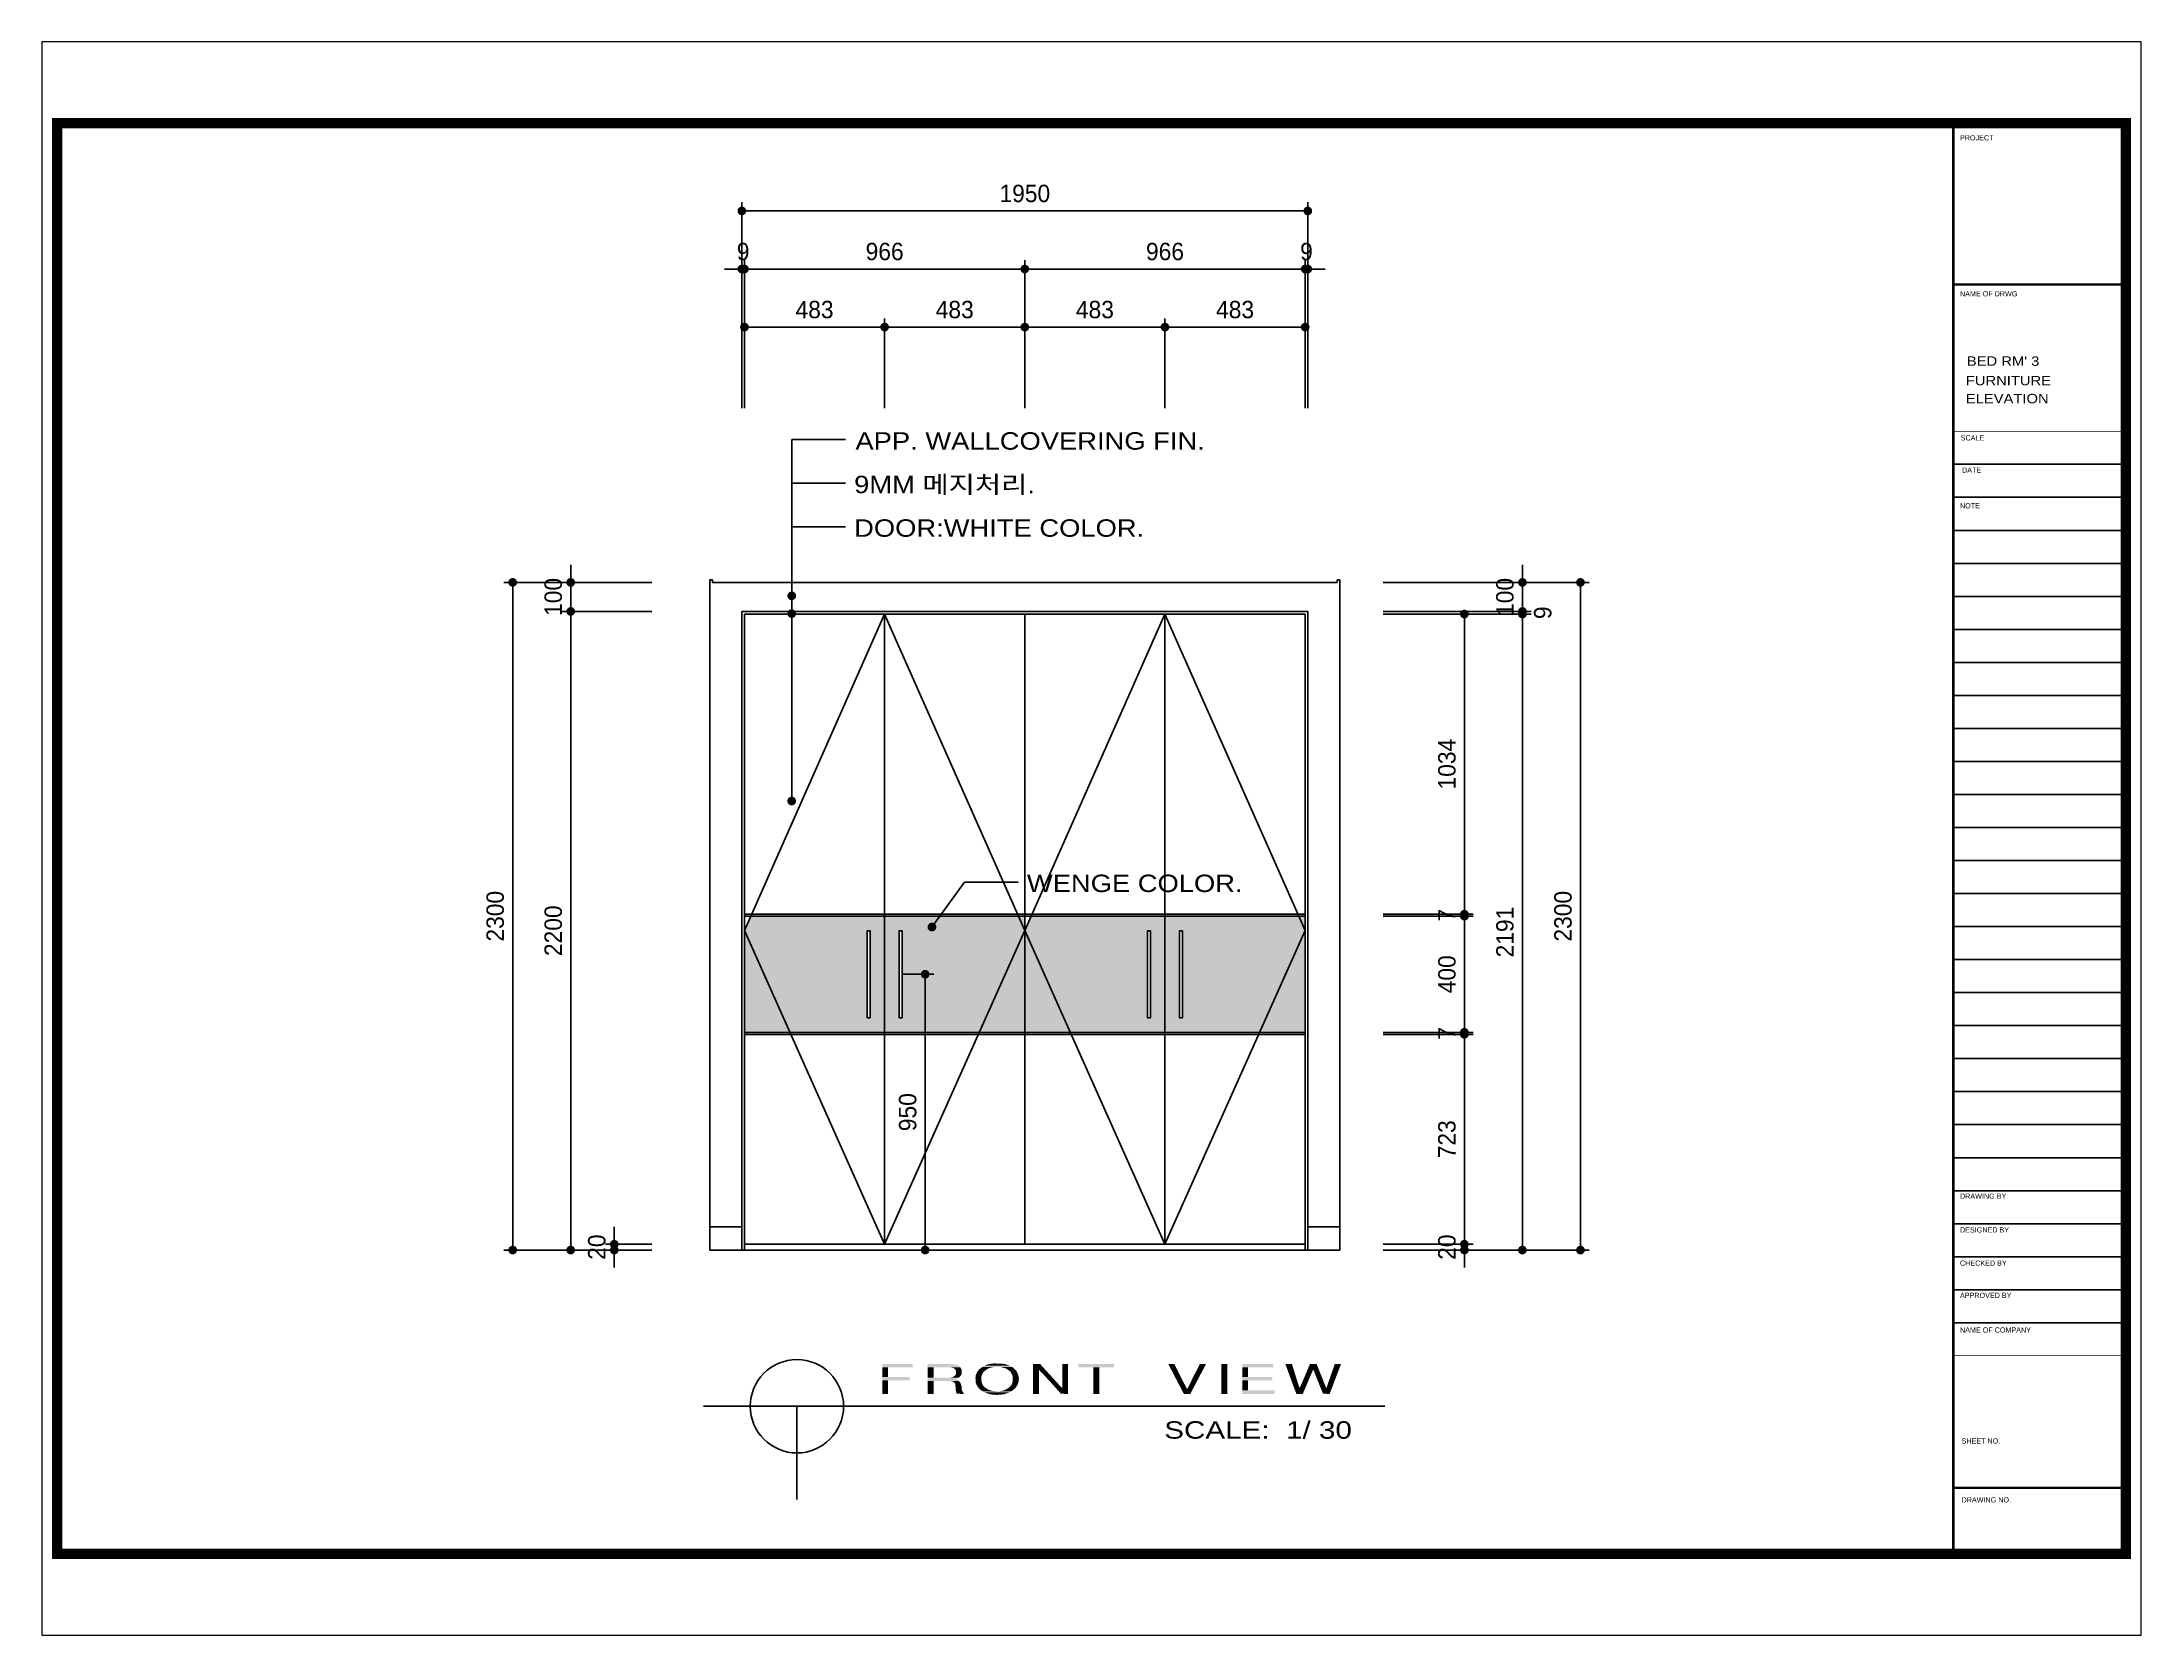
# Paper-space layout '배치1' of a CAD drawing. Header units: millimetres. Extents: x 26 to 231, y 20 to 176.
# The model-space entities are those that its viewports show. They can reach past a viewport. Long polylines and large blocks are cut down to what shows.
import ezdxf
from ezdxf.enums import TextEntityAlignment as Align

# ---------------------------------------------------------------- set-up
doc = ezdxf.new("R2010")
doc.units = ezdxf.units.MM
doc.header["$LTSCALE"] = 30
doc.linetypes.add('ACAD_ISO10W100', pattern=[18.5, 12, -3, 0.5, -3])
doc.linetypes.add('CEN', pattern=[62, 60, -1, 0, -1])
for name, color, linetype in [('CEN', 1, 'CEN'), ('DIM', 8, 'Continuous'), ('ele', 7, 'Continuous'), ('FIN', 6, 'Continuous'), ('SHEET', 1, 'Continuous'), ('TEXT', 3, 'Continuous')]:
    doc.layers.add(name, color=color, linetype=linetype)
doc.layers.add('HAT', color=8, linetype='Continuous', lineweight=9)
doc.styles.add('GHS', font='Dotum.ttf')
doc.styles.add('ROMANS', font='Dotum.ttf')
doc.dimstyles.new('50', dxfattribs={"dimscale": 50, "dimtxt": 2, "dimasz": 1, "dimexe": 1, "dimexo": 1, "dimgap": 1, "dimtad": 1, "dimdec": 0, "dimzin": 0, "dimdsep": 46, "dimtxsty": 'GHS', "dimblk": 'KIM', "dimblk1": 'DOT', "dimblk2": 'DOT', "dimsah": 1, "dimcen": 0, "dimclrd": 9, "dimclre": 9, "dimclrt": 3, "dimadec": 0, "dimazin": 0, "dimtfac": 1, "dimtdec": 0, "dimtix": 1, "dimtmove": 2, "dimatfit": 3, "dimldrblk": 'DOT', "dimfxl": 0, "dimtolj": 1, "dimtzin": 0, "dimarcsym": 0})

psp = doc.layouts.new('배치1')

msp = doc.modelspace()

# ---------------------------------------------------------------- texts
at = {"layer": 'DIM', "style": 'GHS', "width": 1.2}
msp.add_text('WENGE COLOR.', height=60, dxfattribs=at).set_placement((3073.8, 2801.7))
at = {"layer": 'DIM', "style": 'GHS', "width": 1.3}
msp.add_text('SCALE:  1/ 30', height=60, dxfattribs=at).set_placement((4193.6, 918.5), align=Align.RIGHT)
at = {"layer": 'SHEET', "style": 'ROMANS'}
for s, height, p in [('PROJECT', 17.92, (6289, 5391.1)), ('NAME OF DRWG', 17.917, (6289, 4853.8)), ('SCALE', 17.92, (6291.3, 4357.4)), ('DATE', 17.92, (6296, 4246.3)), ('NOTE', 17.92, (6289, 4123.5)), ('DRAWING BY', 17.92, (6289, 1745)), ('DESIGNED BY', 17.917, (6289, 1628.9)), ('CHECKED BY', 17.92, (6289, 1514.4)), ('APPROVED BY', 17.917, (6289, 1403.3)), ('NAME OF COMPANY', 17.917, (6289, 1284.1)), ('SHEET NO.', 17.92, (6294.4, 901.6)), ('DRAWING NO.', 17.917, (6294.4, 698.9))]:
    msp.add_text(s, height=height, dxfattribs=at).set_placement(p)
at = {"layer": 'SHEET', "color": 3, "style": 'GHS', "width": 1.2}
for s, p in [("BED RM' 3", (6312.6, 4614.7)), ('FURNITURE', (6309, 4547.6)), ('ELEVATION', (6309, 4485.5))]:
    msp.add_text(s, height=32.4, dxfattribs=at).set_placement(p)
at = {"layer": 'TEXT', "ltscale": 10, "style": 'GHS', "width": 1.2}
for s, p in [('APP. WALLCOVERING FIN.', (2483, 4325.7)), ('9MM 메지처리.', (2478.4, 4175.7)), ('DOOR:WHITE COLOR.', (2478.4, 4025.7))]:
    msp.add_text(s, height=60, dxfattribs=at).set_placement(p)

# ---------------------------------------------------------------- blocks, each defined once
blk = doc.blocks.new('_Dot')
at = {"color": 0, "linetype": 'ByBlock', "lineweight": -2}
blk.add_line((-0.5, 0), (-1, 0), dxfattribs=at)
at = {"color": 0, "linetype": 'ByBlock', "const_width": 0.5}
blk.add_lwpolyline([(-0.25, 0, 1), (0.25, 0, 1)], format="xyb", close=True, dxfattribs=at)
blk = doc.blocks.new('*D4')
at = {"layer": 'DEFPOINTS', "color": 0}
for p in [(3066.6, 4948), (2100.6, 4438.4), (3066.6, 4438.4)]:
    blk.add_point(p, dxfattribs=at)
at = {"layer": 'DIM', "color": 9, "lineweight": -2}
for p, q in [((2100.6, 4468.4), (2100.6, 4978)), ((2130.6, 4948), (3036.6, 4948)), ((3066.6, 4468.4), (3066.6, 4978))]:
    blk.add_line(p, q, dxfattribs=at)
at = {"layer": 'DIM', "color": 9, "lineweight": -2, "xscale": 30, "yscale": 30, "zscale": 30, "rotation": 180}
blk.add_blockref('_Dot', (2100.6, 4948), dxfattribs=at)
at = {"layer": 'DIM', "color": 9, "lineweight": -2, "xscale": 30, "yscale": 30, "zscale": 30}
blk.add_blockref('_Dot', (3066.6, 4948), dxfattribs=at)
at = {"layer": 'DIM', "color": 3, "insert": (2583.6, 5008), "char_height": 60, "attachment_point": 5, "style": 'GHS'}
blk.add_mtext('\\A1;966', dxfattribs=at)
blk = doc.blocks.new('KIM')
at = {"layer": 'DIM', "color": 4}
blk.add_line((-1.2, 0), (1.2, 0), dxfattribs=at)
for radius in [0.3, 0.15]:
    blk.add_circle((0, 0), radius, dxfattribs=at)
blk = doc.blocks.new('*D5')
at = {"layer": 'DEFPOINTS', "color": 0}
for p in [(4041.6, 4948), (4032.6, 4438.4), (4041.6, 4438.4)]:
    blk.add_point(p, dxfattribs=at)
at = {"layer": 'DIM', "color": 9, "lineweight": -2}
for p, q in [((4002.6, 4948), (3972.6, 4948)), ((4032.6, 4468.4), (4032.6, 4978)), ((4032.6, 4948), (4041.6, 4948)), ((4041.6, 4468.4), (4041.6, 4978)), ((4071.6, 4948), (4101.6, 4948))]:
    blk.add_line(p, q, dxfattribs=at)
at = {"layer": 'DIM', "color": 9, "lineweight": -2, "xscale": 30, "yscale": 30, "zscale": 30}
blk.add_blockref('_Dot', (4032.6, 4948), dxfattribs=at)
at = {"layer": 'DIM', "color": 9, "lineweight": -2, "xscale": 30, "yscale": 30, "zscale": 30, "rotation": 180}
blk.add_blockref('_Dot', (4041.6, 4948), dxfattribs=at)
at = {"layer": 'DIM', "color": 3, "insert": (4037.1, 5008), "char_height": 60, "attachment_point": 5, "style": 'GHS'}
blk.add_mtext('\\A1;9', dxfattribs=at)
blk = doc.blocks.new('*D6')
at = {"layer": 'DEFPOINTS', "color": 0}
for p in [(2100.6, 4948), (2091.6, 4438.4), (2100.6, 4438.4)]:
    blk.add_point(p, dxfattribs=at)
at = {"layer": 'DIM', "color": 9, "lineweight": -2}
for p, q in [((2061.6, 4948), (2031.6, 4948)), ((2091.6, 4468.4), (2091.6, 4978)), ((2091.6, 4948), (2100.6, 4948)), ((2100.6, 4468.4), (2100.6, 4978)), ((2130.6, 4948), (2160.6, 4948))]:
    blk.add_line(p, q, dxfattribs=at)
at = {"layer": 'DIM', "color": 9, "lineweight": -2, "xscale": 30, "yscale": 30, "zscale": 30}
blk.add_blockref('_Dot', (2091.6, 4948), dxfattribs=at)
at = {"layer": 'DIM', "color": 9, "lineweight": -2, "xscale": 30, "yscale": 30, "zscale": 30, "rotation": 180}
blk.add_blockref('_Dot', (2100.6, 4948), dxfattribs=at)
at = {"layer": 'DIM', "color": 3, "insert": (2096.1, 5008), "char_height": 60, "attachment_point": 5, "style": 'GHS'}
blk.add_mtext('\\A1;9', dxfattribs=at)
blk = doc.blocks.new('*D7')
at = {"layer": 'DEFPOINTS', "color": 0}
for p in [(4032.6, 4948), (3066.6, 4438.4), (4032.6, 4438.4)]:
    blk.add_point(p, dxfattribs=at)
at = {"layer": 'DIM', "color": 9, "lineweight": -2}
for p, q in [((3066.6, 4468.4), (3066.6, 4978)), ((3096.6, 4948), (4002.6, 4948)), ((4032.6, 4468.4), (4032.6, 4978))]:
    blk.add_line(p, q, dxfattribs=at)
at = {"layer": 'DIM', "color": 9, "lineweight": -2, "xscale": 30, "yscale": 30, "zscale": 30, "rotation": 180}
blk.add_blockref('_Dot', (3066.6, 4948), dxfattribs=at)
at = {"layer": 'DIM', "color": 9, "lineweight": -2, "xscale": 30, "yscale": 30, "zscale": 30}
blk.add_blockref('_Dot', (4032.6, 4948), dxfattribs=at)
at = {"layer": 'DIM', "color": 3, "insert": (3549.6, 5008), "char_height": 60, "attachment_point": 5, "style": 'GHS'}
blk.add_mtext('\\A1;966', dxfattribs=at)
blk = doc.blocks.new('*D8')
at = {"layer": 'DEFPOINTS', "color": 0}
for p in [(4041.6, 5148), (2091.6, 4438.4), (4041.6, 4438.4)]:
    blk.add_point(p, dxfattribs=at)
at = {"layer": 'DIM', "color": 9, "lineweight": -2}
for p, q in [((2091.6, 4468.4), (2091.6, 5178)), ((2121.6, 5148), (4011.6, 5148)), ((4041.6, 4468.4), (4041.6, 5178))]:
    blk.add_line(p, q, dxfattribs=at)
at = {"layer": 'DIM', "color": 9, "lineweight": -2, "xscale": 30, "yscale": 30, "zscale": 30, "rotation": 180}
blk.add_blockref('_Dot', (2091.6, 5148), dxfattribs=at)
at = {"layer": 'DIM', "color": 9, "lineweight": -2, "xscale": 30, "yscale": 30, "zscale": 30}
blk.add_blockref('_Dot', (4041.6, 5148), dxfattribs=at)
at = {"layer": 'DIM', "color": 3, "insert": (3066.6, 5208), "char_height": 60, "attachment_point": 5, "style": 'GHS'}
blk.add_mtext('\\A1;1950', dxfattribs=at)
blk = doc.blocks.new('*D9')
at = {"layer": 'DEFPOINTS', "color": 0}
for p in [(3066.6, 4748), (3066.6, 4438.4), (3549.6, 4438.4)]:
    blk.add_point(p, dxfattribs=at)
at = {"layer": 'DIM', "color": 9, "lineweight": -2}
for p, q in [((3066.6, 4468.4), (3066.6, 4778)), ((3549.6, 4468.4), (3549.6, 4778)), ((3519.6, 4748), (3096.6, 4748))]:
    blk.add_line(p, q, dxfattribs=at)
at = {"layer": 'DIM', "color": 9, "lineweight": -2, "xscale": 30, "yscale": 30, "zscale": 30, "rotation": 180}
blk.add_blockref('_Dot', (3066.6, 4748), dxfattribs=at)
at = {"layer": 'DIM', "color": 9, "lineweight": -2, "xscale": 30, "yscale": 30, "zscale": 30}
blk.add_blockref('_Dot', (3549.6, 4748), dxfattribs=at)
at = {"layer": 'DIM', "color": 3, "insert": (3308.1, 4808), "char_height": 60, "attachment_point": 5, "style": 'GHS'}
blk.add_mtext('\\A1;483', dxfattribs=at)
blk = doc.blocks.new('*D10')
at = {"layer": 'DEFPOINTS', "color": 0}
for p in [(2100.6, 4748), (2100.6, 4438.4), (2583.6, 4438.4)]:
    blk.add_point(p, dxfattribs=at)
at = {"layer": 'DIM', "color": 9, "lineweight": -2}
for p, q in [((2100.6, 4468.4), (2100.6, 4778)), ((2583.6, 4468.4), (2583.6, 4778)), ((2553.6, 4748), (2130.6, 4748))]:
    blk.add_line(p, q, dxfattribs=at)
at = {"layer": 'DIM', "color": 9, "lineweight": -2, "xscale": 30, "yscale": 30, "zscale": 30, "rotation": 180}
blk.add_blockref('_Dot', (2100.6, 4748), dxfattribs=at)
at = {"layer": 'DIM', "color": 9, "lineweight": -2, "xscale": 30, "yscale": 30, "zscale": 30}
blk.add_blockref('_Dot', (2583.6, 4748), dxfattribs=at)
at = {"layer": 'DIM', "color": 3, "insert": (2342.1, 4808), "char_height": 60, "attachment_point": 5, "style": 'GHS'}
blk.add_mtext('\\A1;483', dxfattribs=at)
blk = doc.blocks.new('*D11')
at = {"layer": 'DEFPOINTS', "color": 0}
for p in [(2583.6, 4748), (2583.6, 4438.4), (3066.6, 4438.4)]:
    blk.add_point(p, dxfattribs=at)
at = {"layer": 'DIM', "color": 9, "lineweight": -2}
for p, q in [((2583.6, 4468.4), (2583.6, 4778)), ((3066.6, 4468.4), (3066.6, 4778)), ((3036.6, 4748), (2613.6, 4748))]:
    blk.add_line(p, q, dxfattribs=at)
at = {"layer": 'DIM', "color": 9, "lineweight": -2, "xscale": 30, "yscale": 30, "zscale": 30, "rotation": 180}
blk.add_blockref('_Dot', (2583.6, 4748), dxfattribs=at)
at = {"layer": 'DIM', "color": 9, "lineweight": -2, "xscale": 30, "yscale": 30, "zscale": 30}
blk.add_blockref('_Dot', (3066.6, 4748), dxfattribs=at)
at = {"layer": 'DIM', "color": 3, "insert": (2825.1, 4808), "char_height": 60, "attachment_point": 5, "style": 'GHS'}
blk.add_mtext('\\A1;483', dxfattribs=at)
blk = doc.blocks.new('*D12')
at = {"layer": 'DEFPOINTS', "color": 0}
for p in [(3549.6, 4748), (3549.6, 4438.4), (4032.6, 4438.4)]:
    blk.add_point(p, dxfattribs=at)
at = {"layer": 'DIM', "color": 9, "lineweight": -2}
for p, q in [((3549.6, 4468.4), (3549.6, 4778)), ((4032.6, 4468.4), (4032.6, 4778)), ((4002.6, 4748), (3579.6, 4748))]:
    blk.add_line(p, q, dxfattribs=at)
at = {"layer": 'DIM', "color": 9, "lineweight": -2, "xscale": 30, "yscale": 30, "zscale": 30, "rotation": 180}
blk.add_blockref('_Dot', (3549.6, 4748), dxfattribs=at)
at = {"layer": 'DIM', "color": 9, "lineweight": -2, "xscale": 30, "yscale": 30, "zscale": 30}
blk.add_blockref('_Dot', (4032.6, 4748), dxfattribs=at)
at = {"layer": 'DIM', "color": 3, "insert": (3791.1, 4808), "char_height": 60, "attachment_point": 5, "style": 'GHS'}
blk.add_mtext('\\A1;483', dxfattribs=at)
blk = doc.blocks.new('*U3', base_point=(-167940, 53823.8))
at = {"layer": 'SHEET', "color": 0}
for points in [[(-167923.5, 53917.5), (-167923.5, 53907.7), (-167837, 53917.5), (-167837, 53907.7)], [(-167923.5, 53907.7), (-167923.5, 53880.3), (-167907, 53907.7), (-167907, 53880.3)], [(-167793.5, 53917.5), (-167793.5, 53917.2), (-167793.5, 53917.5), (-167722.3, 53917.2)], [(-167793.5, 53917.2), (-167793.5, 53913.6), (-167722.3, 53917.2), (-167707, 53913.6)], [(-167793.5, 53913.6), (-167793.5, 53909.7), (-167707, 53913.6), (-167701.1, 53909.7)], [(-167793.5, 53909.7), (-167793.5, 53907.7), (-167701.1, 53909.7), (-167699.9, 53907.7)], [(-167793.5, 53907.7), (-167793.5, 53905.8), (-167776.4, 53907.7), (-167776.4, 53905.8)], [(-167793.5, 53905.8), (-167793.5, 53902.3), (-167776.4, 53905.8), (-167776.4, 53902.3)], [(-167793.5, 53902.3), (-167793.5, 53901.1), (-167776.4, 53902.3), (-167776.4, 53901.1)], [(-167793.5, 53901.1), (-167793.5, 53896), (-167776.4, 53901.1), (-167776.4, 53896)], [(-167793.5, 53896), (-167793.5, 53888.5), (-167776.4, 53896), (-167776.4, 53888.5)], [(-167793.5, 53888.5), (-167793.5, 53887), (-167776.4, 53888.5), (-167776.4, 53887)], [(-167793.5, 53887), (-167793.5, 53884.2), (-167776.4, 53887), (-167776.4, 53884.2)], [(-167728.2, 53907.7), (-167720, 53905.8), (-167699.9, 53907.7), (-167698.7, 53905.8)], [(-167720, 53905.8), (-167714.7, 53902.3), (-167698.7, 53905.8), (-167696.6, 53902.3)], [(-167714.7, 53902.3), (-167714.1, 53901.1), (-167696.6, 53902.3), (-167695.9, 53901.1)], [(-167712.9, 53887), (-167714.7, 53884.2), (-167696.8, 53887), (-167698.4, 53884.2)], [(-167714.1, 53901.1), (-167711.7, 53896), (-167695.9, 53901.1), (-167695.9, 53896)], [(-167712.7, 53888.5), (-167712.9, 53887), (-167695.9, 53888.5), (-167696.8, 53887)], [(-167711.7, 53896), (-167712.7, 53888.5), (-167695.9, 53896), (-167695.9, 53888.5)], [(-167655.3, 53885), (-167655.4, 53884.2), (-167638.1, 53885), (-167638.3, 53884.2)], [(-167654.5, 53887), (-167655.3, 53885), (-167637.6, 53887), (-167638.1, 53885)], [(-167651.7, 53893.6), (-167654.5, 53887), (-167633.4, 53893.6), (-167637.6, 53887)], [(-167651.1, 53894.4), (-167651.7, 53893.6), (-167632.9, 53894.4), (-167633.4, 53893.6)], [(-167650.6, 53895.2), (-167651.1, 53894.4), (-167631.9, 53895.2), (-167632.9, 53894.4)], [(-167647, 53899.9), (-167650.6, 53895.2), (-167626.2, 53899.9), (-167631.9, 53895.2)], [(-167645.9, 53901.5), (-167647, 53899.9), (-167624.2, 53901.5), (-167626.2, 53899.9)], [(-167643.8, 53903), (-167645.9, 53901.5), (-167622.3, 53903), (-167624.2, 53901.5)], [(-167642.8, 53903.8), (-167643.8, 53903), (-167620.4, 53903.8), (-167622.3, 53903)], [(-167639.7, 53906.2), (-167642.8, 53903.8), (-167614.7, 53906.2), (-167620.4, 53903.8)], [(-167638.6, 53907), (-167639.7, 53906.2), (-167610.8, 53907), (-167614.7, 53906.2)], [(-167637.1, 53908.1), (-167638.6, 53907), (-167604.9, 53908.1), (-167610.8, 53907)], [(-167636.6, 53908.5), (-167637.1, 53908.1), (-167602.9, 53908.5), (-167581.7, 53908.1)], [(-167633.5, 53910.9), (-167636.6, 53908.5), (-167555.5, 53910.9), (-167551.5, 53908.5)], [(-167629.3, 53912.8), (-167633.5, 53910.9), (-167558.8, 53912.8), (-167555.5, 53910.9)], [(-167625.9, 53914.4), (-167629.3, 53912.8), (-167563.5, 53914.4), (-167558.8, 53912.8)], [(-167618.7, 53916.4), (-167625.9, 53914.4), (-167569.4, 53916.4), (-167563.5, 53914.4)], [(-167615.9, 53917.2), (-167618.7, 53916.4), (-167573.6, 53917.2), (-167569.4, 53916.4)], [(-167607.5, 53918.3), (-167615.9, 53917.2), (-167580, 53918.3), (-167573.6, 53917.2)], [(-167604.7, 53918.7), (-167580, 53918.3), (-167604.7, 53918.7), (-167607.5, 53918.3)], [(-167602.9, 53908.5), (-167604.9, 53908.1), (-167551.5, 53908.5), (-167550.8, 53908.1)], [(-167581.7, 53908.1), (-167577.9, 53907), (-167550.8, 53908.1), (-167548.8, 53907)], [(-167577.9, 53907), (-167575.3, 53906.2), (-167548.8, 53907), (-167547.9, 53906.2)], [(-167575.3, 53906.2), (-167567.6, 53903.8), (-167547.9, 53906.2), (-167545.4, 53903.8)], [(-167567.6, 53903.8), (-167566.5, 53903), (-167545.4, 53903.8), (-167544.5, 53903)], [(-167566.5, 53903), (-167564.4, 53901.5), (-167544.5, 53903), (-167542.8, 53901.5)], [(-167564.4, 53901.5), (-167562.3, 53899.9), (-167542.8, 53901.5), (-167541.1, 53899.9)], [(-167562.3, 53899.9), (-167555.9, 53895.2), (-167541.1, 53899.9), (-167537.6, 53895.2)], [(-167555.9, 53895.2), (-167555.4, 53894.4), (-167537.6, 53895.2), (-167537, 53894.4)], [(-167555.4, 53894.4), (-167555, 53893.6), (-167537, 53894.4), (-167536.7, 53893.6)], [(-167555, 53893.6), (-167551.6, 53887), (-167536.7, 53893.6), (-167534, 53887)], [(-167551.6, 53887), (-167550.6, 53885), (-167534, 53887), (-167533.2, 53885)], [(-167550.6, 53885), (-167550.2, 53884.2), (-167533.2, 53885), (-167532.9, 53884.2)], [(-167491.1, 53917.5), (-167491.1, 53899.9), (-167471.1, 53917.5), (-167455, 53899.9)], [(-167491.1, 53899.9), (-167491.1, 53896.8), (-167474.1, 53899.9), (-167474.1, 53896.8)], [(-167491.1, 53896.8), (-167491.1, 53895.6), (-167474.1, 53896.8), (-167474.1, 53895.6)], [(-167491.1, 53895.6), (-167491.1, 53888.5), (-167474.1, 53895.6), (-167474.1, 53888.5)], [(-167491.1, 53888.5), (-167491.1, 53887.4), (-167474.1, 53888.5), (-167474.1, 53887.4)], [(-167491.1, 53887.4), (-167491.1, 53883.4), (-167474.1, 53887.4), (-167474.1, 53883.4)], [(-167472.9, 53899.9), (-167470, 53896.8), (-167455, 53899.9), (-167452.1, 53896.8)], [(-167470, 53896.8), (-167470, 53895.6), (-167452.1, 53896.8), (-167451, 53895.6)], [(-167470, 53895.6), (-167462.3, 53888.5), (-167451, 53895.6), (-167444.6, 53888.5)], [(-167462.3, 53888.5), (-167461.2, 53887.4), (-167444.6, 53888.5), (-167443.5, 53887.4)], [(-167461.2, 53887.4), (-167457.7, 53883.4), (-167443.5, 53887.4), (-167439.9, 53883.4)], [(-167407, 53917.5), (-167407, 53899.9), (-167390.6, 53917.5), (-167390.6, 53899.9)], [(-167407, 53899.9), (-167407, 53896.8), (-167390.6, 53899.9), (-167390.6, 53896.8)], [(-167407, 53896.8), (-167407, 53895.6), (-167390.6, 53896.8), (-167390.6, 53895.6)], [(-167407, 53895.6), (-167407, 53888.5), (-167390.6, 53895.6), (-167390.6, 53888.5)], [(-167407, 53888.5), (-167407, 53887.4), (-167390.6, 53888.5), (-167390.6, 53887.4)], [(-167407, 53887.4), (-167407, 53883.4), (-167390.6, 53887.4), (-167390.6, 53883.4)], [(-167360.6, 53917.5), (-167360.6, 53907.7), (-167258.8, 53917.5), (-167258.8, 53907.7)], [(-167317.6, 53907.7), (-167317.6, 53869.7), (-167301.1, 53907.7), (-167301.1, 53869.7)], [(-167102.9, 53917.5), (-167094.1, 53900.7), (-167085.3, 53917.5), (-167076.9, 53900.7)], [(-167094.1, 53900.7), (-167084.3, 53881.9), (-167076.9, 53900.7), (-167067.6, 53881.9)], [(-167020.4, 53900.7), (-167030, 53881.9), (-167002.9, 53900.7), (-167012.9, 53881.9)], [(-167011.7, 53917.5), (-167020.4, 53900.7), (-166994.1, 53917.5), (-167002.9, 53900.7)], [(-166950, 53917.5), (-166950, 53874.4), (-166932.9, 53917.5), (-166932.9, 53874.4)], [(-166890, 53917.5), (-166890, 53907.7), (-166800.6, 53917.5), (-166800.6, 53907.7)], [(-166890, 53907.7), (-166890, 53880.3), (-166873.5, 53907.7), (-166873.5, 53880.3)], [(-166766.4, 53917.5), (-166766.3, 53917.2), (-166747.6, 53917.5), (-166747.5, 53917.2)], [(-166766.3, 53917.2), (-166766, 53916.4), (-166747.5, 53917.2), (-166747.3, 53916.4)], [(-166766, 53916.4), (-166760.2, 53900.3), (-166747.3, 53916.4), (-166742.3, 53900.3)], [(-166760.2, 53900.3), (-166754.8, 53885.4), (-166742.3, 53900.3), (-166737.6, 53885.4)], [(-166754.8, 53885.4), (-166754.1, 53883.4), (-166737.6, 53885.4), (-166737, 53883.4)], [(-166709.2, 53885.4), (-166710, 53883.4), (-166693.4, 53885.4), (-166694.2, 53883.4)], [(-166702.9, 53900.3), (-166709.2, 53885.4), (-166687, 53900.3), (-166693.4, 53885.4)], [(-166696.2, 53916.4), (-166702.9, 53900.3), (-166676.4, 53916.4), (-166670, 53900.3)], [(-166695.9, 53917.2), (-166696.2, 53916.4), (-166676.8, 53917.2), (-166676.4, 53916.4)], [(-166678.8, 53917.5), (-166695.9, 53917.2), (-166677, 53917.5), (-166676.8, 53917.2)], [(-166685.9, 53900.3), (-166679.9, 53885.4), (-166670, 53900.3), (-166664.1, 53885.4)], [(-166679.9, 53885.4), (-166679.2, 53883.4), (-166664.1, 53885.4), (-166663.3, 53883.4)], [(-166635.6, 53885.4), (-166636.3, 53883.4), (-166618.7, 53885.4), (-166619.5, 53883.4)], [(-166630.5, 53900.3), (-166635.6, 53885.4), (-166613, 53900.3), (-166618.7, 53885.4)], [(-166624.9, 53916.4), (-166630.5, 53900.3), (-166606.9, 53916.4), (-166613, 53900.3)], [(-166624.7, 53917.2), (-166624.9, 53916.4), (-166606.6, 53917.2), (-166606.9, 53916.4)], [(-166606.4, 53917.5), (-166624.7, 53917.2), (-166606.4, 53917.5), (-166606.6, 53917.2)], [(-167923.5, 53880.3), (-167923.5, 53874.4), (-167845.3, 53880.3), (-167845.3, 53874.4)], [(-167923.5, 53874.4), (-167923.5, 53870.5), (-167845.3, 53874.4), (-167845.3, 53870.5)], [(-167923.5, 53870.5), (-167923.5, 53831.3), (-167907, 53870.5), (-167907, 53831.3)], [(-167793.5, 53884.2), (-167793.5, 53882.6), (-167776.4, 53884.2), (-167776.4, 53882.6)], [(-167793.5, 53882.6), (-167793.5, 53879.1), (-167776.4, 53882.6), (-167776.4, 53879.1)], [(-167793.5, 53879.1), (-167793.5, 53878.3), (-167776.4, 53879.1), (-167776.4, 53878.3)], [(-167793.5, 53878.3), (-167793.5, 53877.9), (-167776.4, 53878.3), (-167776.4, 53877.9)], [(-167793.5, 53877.9), (-167793.5, 53874.4), (-167704.8, 53877.9), (-167711.1, 53874.4)], [(-167793.5, 53874.4), (-167793.5, 53873.2), (-167711.1, 53874.4), (-167711.1, 53873.2)], [(-167793.5, 53873.2), (-167793.5, 53869.7), (-167711.1, 53873.2), (-167704.7, 53869.7)], [(-167793.5, 53869.7), (-167793.5, 53868.1), (-167704.7, 53869.7), (-167703.4, 53868.1)], [(-167793.5, 53868.1), (-167793.5, 53867), (-167776.4, 53868.1), (-167776.4, 53867)], [(-167793.5, 53867), (-167793.5, 53863.4), (-167776.4, 53867), (-167776.4, 53863.4)], [(-167793.5, 53863.4), (-167793.5, 53863), (-167776.4, 53863.4), (-167776.4, 53863)], [(-167793.5, 53863), (-167793.5, 53859.5), (-167776.4, 53863), (-167776.4, 53859.5)], [(-167793.5, 53859.5), (-167793.5, 53853.2), (-167776.4, 53859.5), (-167776.4, 53853.2)], [(-167793.5, 53853.2), (-167793.5, 53841.9), (-167776.4, 53853.2), (-167776.4, 53841.9)], [(-167793.5, 53841.9), (-167793.5, 53841.1), (-167776.4, 53841.9), (-167776.4, 53841.1)], [(-167793.5, 53841.1), (-167793.5, 53835.2), (-167776.4, 53841.1), (-167776.4, 53835.2)], [(-167793.5, 53835.2), (-167793.5, 53834.4), (-167776.4, 53835.2), (-167776.4, 53834.4)], [(-167793.5, 53834.4), (-167793.5, 53831.7), (-167776.4, 53834.4), (-167776.4, 53831.7)], [(-167793.5, 53831.7), (-167793.5, 53831.3), (-167776.4, 53831.7), (-167776.4, 53831.3)], [(-167727.2, 53878.3), (-167729.4, 53877.9), (-167704.1, 53878.3), (-167704.8, 53877.9)], [(-167722.9, 53879.1), (-167727.2, 53878.3), (-167703.2, 53879.1), (-167704.1, 53878.3)], [(-167727, 53868.1), (-167721.7, 53867), (-167703.4, 53868.1), (-167702.5, 53867)], [(-167717.2, 53882.6), (-167722.9, 53879.1), (-167699.4, 53882.6), (-167703.2, 53879.1)], [(-167721.7, 53867), (-167716.4, 53863.4), (-167702.5, 53867), (-167699.7, 53863.4)], [(-167714.7, 53884.2), (-167717.2, 53882.6), (-167698.4, 53884.2), (-167699.4, 53882.6)], [(-167716.4, 53863.4), (-167716.2, 53863), (-167699.7, 53863.4), (-167699.4, 53863)], [(-167716.2, 53863), (-167714.1, 53859.5), (-167699.4, 53863), (-167698.3, 53859.5)], [(-167714.1, 53859.5), (-167713.7, 53853.2), (-167698.3, 53859.5), (-167696.4, 53853.2)], [(-167713.7, 53853.2), (-167712.9, 53841.9), (-167696.4, 53853.2), (-167695.3, 53841.9)], [(-167712.9, 53841.9), (-167712.7, 53841.1), (-167695.3, 53841.9), (-167695.3, 53841.1)], [(-167712.7, 53841.1), (-167711, 53835.2), (-167695.3, 53841.1), (-167691.7, 53835.2)], [(-167711, 53835.2), (-167710.8, 53834.4), (-167691.7, 53835.2), (-167690, 53834.4)], [(-167710.8, 53834.4), (-167710, 53831.7), (-167690, 53834.4), (-167690, 53831.7)], [(-167710, 53831.7), (-167690, 53831.3), (-167690, 53831.7), (-167690, 53831.3)], [(-167656.1, 53879.9), (-167656.4, 53877.5), (-167639.4, 53879.9), (-167639.3, 53877.5)], [(-167656.4, 53877.5), (-167656.3, 53876.4), (-167639.3, 53877.5), (-167639.2, 53876.4)], [(-167656.3, 53876.4), (-167655.6, 53866.6), (-167639.2, 53876.4), (-167638.9, 53866.6)], [(-167655.6, 53882.6), (-167656.1, 53879.9), (-167638.7, 53882.6), (-167639.4, 53879.9)], [(-167655.4, 53884.2), (-167655.6, 53882.6), (-167638.3, 53884.2), (-167638.7, 53882.6)], [(-167655.6, 53866.6), (-167655.5, 53865.8), (-167638.9, 53866.6), (-167638.8, 53865.8)], [(-167655.5, 53865.8), (-167655.4, 53865), (-167638.8, 53865.8), (-167638.8, 53865)], [(-167655.4, 53865), (-167655.3, 53863), (-167638.8, 53865), (-167638, 53863)], [(-167655.3, 53863), (-167653.9, 53859.5), (-167638, 53863), (-167636.4, 53859.5)], [(-167653.9, 53859.5), (-167652.8, 53856.8), (-167636.4, 53859.5), (-167635.3, 53856.8)], [(-167652.8, 53856.8), (-167652.6, 53856.4), (-167635.3, 53856.8), (-167635, 53856.4)], [(-167652.6, 53856.4), (-167652.3, 53855.6), (-167635, 53856.4), (-167634.4, 53855.6)], [(-167652.3, 53855.6), (-167650.9, 53853.6), (-167634.4, 53855.6), (-167632.9, 53853.6)], [(-167650.9, 53853.6), (-167649.8, 53852.1), (-167632.9, 53853.6), (-167631.7, 53852.1)], [(-167649.8, 53852.1), (-167647, 53848.1), (-167631.7, 53852.1), (-167626.4, 53848.1)], [(-167647, 53848.1), (-167646.4, 53847.4), (-167626.4, 53848.1), (-167625.4, 53847.4)], [(-167646.4, 53847.4), (-167643.1, 53844.2), (-167625.4, 53847.4), (-167621.1, 53844.2)], [(-167643.1, 53844.2), (-167642.3, 53843.4), (-167621.1, 53844.2), (-167618.7, 53843.4)], [(-167642.3, 53843.4), (-167641.1, 53842.6), (-167618.7, 53843.4), (-167616.2, 53842.6)], [(-167641.1, 53842.6), (-167640.5, 53842.3), (-167616.2, 53842.6), (-167615, 53842.3)], [(-167640.5, 53842.3), (-167636.1, 53839.5), (-167615, 53842.3), (-167606.4, 53839.5)], [(-167636.1, 53839.5), (-167634.9, 53838.7), (-167606.4, 53839.5), (-167589.4, 53838.7)], [(-167634.9, 53838.7), (-167630, 53835.6), (-167553.8, 53838.7), (-167558.8, 53835.6)], [(-167630, 53835.6), (-167621.1, 53832.1), (-167558.8, 53835.6), (-167568.9, 53832.1)], [(-167621.1, 53832.1), (-167615.9, 53830.9), (-167568.9, 53832.1), (-167572.3, 53830.9)], [(-167615.9, 53830.9), (-167610.6, 53829.7), (-167572.3, 53830.9), (-167579.4, 53829.7)], [(-167610.6, 53829.7), (-167601.9, 53828.9), (-167579.4, 53829.7), (-167584.1, 53828.9)], [(-167601.9, 53828.9), (-167597.6, 53828.5), (-167584.1, 53828.9), (-167597.6, 53828.5)], [(-167582.3, 53839.5), (-167589.4, 53838.7), (-167552.6, 53839.5), (-167553.8, 53838.7)], [(-167572.3, 53842.3), (-167582.3, 53839.5), (-167548.2, 53842.3), (-167552.6, 53839.5)], [(-167571.6, 53842.6), (-167572.3, 53842.3), (-167547.6, 53842.6), (-167548.2, 53842.3)], [(-167570.2, 53843.4), (-167571.6, 53842.6), (-167546.8, 53843.4), (-167547.6, 53842.6)], [(-167568.8, 53844.2), (-167570.2, 53843.4), (-167545.9, 53844.2), (-167546.8, 53843.4)], [(-167563.1, 53847.4), (-167568.8, 53844.2), (-167542.6, 53847.4), (-167545.9, 53844.2)], [(-167561.7, 53848.1), (-167563.1, 53847.4), (-167541.7, 53848.1), (-167542.6, 53847.4)], [(-167557.5, 53852.1), (-167561.7, 53848.1), (-167538.9, 53852.1), (-167541.7, 53848.1)], [(-167555.9, 53853.6), (-167557.5, 53852.1), (-167537.8, 53853.6), (-167538.9, 53852.1)], [(-167554.5, 53855.6), (-167555.9, 53853.6), (-167536.4, 53855.6), (-167537.8, 53853.6)], [(-167553.9, 53856.4), (-167554.5, 53855.6), (-167535.9, 53856.4), (-167536.4, 53855.6)], [(-167553.7, 53856.8), (-167553.9, 53856.4), (-167535.7, 53856.8), (-167535.9, 53856.4)], [(-167551.7, 53859.5), (-167553.7, 53856.8), (-167534.8, 53859.5), (-167535.7, 53856.8)], [(-167550.4, 53863), (-167551.7, 53859.5), (-167533.5, 53863), (-167534.8, 53859.5)], [(-167549.7, 53865), (-167550.4, 53863), (-167532.9, 53865), (-167533.5, 53863)], [(-167550.2, 53884.2), (-167549.4, 53882.6), (-167532.9, 53884.2), (-167532.7, 53882.6)], [(-167549.4, 53865.8), (-167549.7, 53865), (-167532.6, 53865.8), (-167532.9, 53865)], [(-167549.4, 53882.6), (-167549.4, 53879.9), (-167532.7, 53882.6), (-167532.3, 53879.9)], [(-167549.4, 53879.9), (-167549.4, 53877.5), (-167532.3, 53879.9), (-167531.9, 53877.5)], [(-167549.4, 53877.5), (-167549.4, 53876.4), (-167531.9, 53877.5), (-167531.7, 53876.4)], [(-167549.4, 53876.4), (-167549.4, 53866.6), (-167531.7, 53876.4), (-167532.3, 53866.6)], [(-167549.4, 53866.6), (-167549.4, 53865.8), (-167532.3, 53866.6), (-167532.6, 53865.8)], [(-167491.1, 53883.4), (-167491.1, 53874.4), (-167474.1, 53883.4), (-167474.1, 53874.4)], [(-167491.1, 53874.4), (-167491.1, 53865.4), (-167474.1, 53874.4), (-167474.1, 53865.4)], [(-167491.1, 53865.4), (-167491.1, 53860.3), (-167474.1, 53865.4), (-167474.1, 53860.3)], [(-167491.1, 53860.3), (-167491.1, 53857.5), (-167474.1, 53860.3), (-167474.1, 53857.5)], [(-167491.1, 53857.5), (-167491.1, 53848.9), (-167474.1, 53857.5), (-167474.1, 53848.9)], [(-167491.1, 53848.9), (-167491.1, 53831.7), (-167474.1, 53848.9), (-167474.1, 53831.7)], [(-167491.1, 53831.7), (-167491.1, 53831.3), (-167474.1, 53831.7), (-167474.1, 53831.3)], [(-167457.7, 53883.4), (-167449.4, 53874.4), (-167439.9, 53883.4), (-167431.8, 53874.4)], [(-167449.4, 53874.4), (-167441.1, 53865.4), (-167431.8, 53874.4), (-167423.6, 53865.4)], [(-167441.1, 53865.4), (-167436.4, 53860.3), (-167423.6, 53865.4), (-167418.9, 53860.3)], [(-167436.4, 53860.3), (-167434, 53857.5), (-167418.9, 53860.3), (-167416.4, 53857.5)], [(-167434, 53857.5), (-167426.2, 53848.9), (-167416.4, 53857.5), (-167408.2, 53848.9)], [(-167426.2, 53848.9), (-167410.6, 53831.7), (-167390.6, 53848.9), (-167390.6, 53831.7)], [(-167410.6, 53831.7), (-167390.6, 53831.3), (-167390.6, 53831.7), (-167390.6, 53831.3)], [(-167407, 53883.4), (-167407, 53874.4), (-167390.6, 53883.4), (-167390.6, 53874.4)], [(-167407, 53874.4), (-167407, 53865.4), (-167390.6, 53874.4), (-167390.6, 53865.4)], [(-167407, 53865.4), (-167407, 53860.3), (-167390.6, 53865.4), (-167390.6, 53860.3)], [(-167407, 53860.3), (-167407, 53857.5), (-167390.6, 53860.3), (-167390.6, 53857.5)], [(-167407, 53857.5), (-167407, 53848.9), (-167390.6, 53857.5), (-167390.6, 53848.9)], [(-167317.6, 53869.7), (-167317.6, 53869.3), (-167301.1, 53869.7), (-167301.1, 53869.3)], [(-167317.6, 53869.3), (-167317.6, 53831.3), (-167301.1, 53869.3), (-167301.1, 53831.3)], [(-167084.3, 53881.9), (-167080.6, 53874.8), (-167067.6, 53881.9), (-167064, 53874.8)], [(-167080.6, 53874.8), (-167076, 53866.2), (-167064, 53874.8), (-167059.6, 53866.2)], [(-167076, 53866.2), (-167065.6, 53846.2), (-167059.6, 53866.2), (-167049.4, 53846.2)], [(-167065.6, 53846.2), (-167058.2, 53832.1), (-167031.6, 53846.2), (-167039, 53832.1)], [(-167058.2, 53832.1), (-167057.6, 53831.3), (-167039, 53832.1), (-167039.4, 53831.3)], [(-167037.7, 53866.2), (-167047.6, 53846.2), (-167021.1, 53866.2), (-167031.6, 53846.2)], [(-167033.5, 53874.8), (-167037.7, 53866.2), (-167016.6, 53874.8), (-167021.1, 53866.2)], [(-167030, 53881.9), (-167033.5, 53874.8), (-167012.9, 53881.9), (-167016.6, 53874.8)], [(-166950, 53874.4), (-166950, 53831.3), (-166932.9, 53874.4), (-166932.9, 53831.3)], [(-166890, 53880.3), (-166890, 53874.4), (-166803.5, 53880.3), (-166803.5, 53874.4)], [(-166890, 53874.4), (-166890, 53870.5), (-166803.5, 53874.4), (-166803.5, 53870.5)], [(-166890, 53870.5), (-166890, 53841.1), (-166873.5, 53870.5), (-166873.5, 53841.1)], [(-166890, 53841.1), (-166890, 53831.3), (-166797.6, 53841.1), (-166797.6, 53831.3)], [(-166754.1, 53883.4), (-166754, 53883), (-166737, 53883.4), (-166736.9, 53883)], [(-166754, 53883), (-166751.1, 53875.2), (-166736.9, 53883), (-166734.4, 53875.2)], [(-166751.1, 53875.2), (-166750.9, 53874.4), (-166734.4, 53875.2), (-166734.2, 53874.4)], [(-166750.9, 53874.4), (-166747.8, 53866.2), (-166734.2, 53874.4), (-166731.6, 53866.2)], [(-166747.8, 53866.2), (-166747.7, 53865.8), (-166731.6, 53866.2), (-166731.5, 53865.8)], [(-166747.7, 53865.8), (-166743.4, 53854.4), (-166731.5, 53865.8), (-166727.9, 53854.4)], [(-166743.4, 53854.4), (-166741.7, 53849.7), (-166727.9, 53854.4), (-166726.4, 53849.7)], [(-166741.7, 53849.7), (-166741.4, 53848.9), (-166708.6, 53849.7), (-166708.9, 53848.9)], [(-166741.4, 53848.9), (-166735.3, 53832.5), (-166708.9, 53848.9), (-166715.9, 53832.5)], [(-166735.3, 53832.5), (-166734.9, 53831.7), (-166715.9, 53832.5), (-166716.3, 53831.7)], [(-166734.9, 53831.7), (-166734.7, 53831.3), (-166716.3, 53831.7), (-166716.4, 53831.3)], [(-166722.6, 53854.4), (-166724.7, 53849.7), (-166706.6, 53854.4), (-166708.6, 53849.7)], [(-166717.7, 53865.8), (-166722.6, 53854.4), (-166701.7, 53865.8), (-166706.6, 53854.4)], [(-166717.5, 53866.2), (-166717.7, 53865.8), (-166701.6, 53866.2), (-166701.7, 53865.8)], [(-166713.9, 53874.4), (-166717.5, 53866.2), (-166698.1, 53874.4), (-166701.6, 53866.2)], [(-166713.6, 53875.2), (-166713.9, 53874.4), (-166697.7, 53875.2), (-166698.1, 53874.4)], [(-166710.1, 53883), (-166713.6, 53875.2), (-166694.4, 53883), (-166697.7, 53875.2)], [(-166710, 53883.4), (-166710.1, 53883), (-166694.2, 53883.4), (-166694.4, 53883)], [(-166679.2, 53883.4), (-166679, 53883), (-166663.3, 53883.4), (-166663.2, 53883)], [(-166679, 53883), (-166675.9, 53875.2), (-166663.2, 53883), (-166660, 53875.2)], [(-166675.9, 53875.2), (-166675.6, 53874.4), (-166660, 53875.2), (-166659.7, 53874.4)], [(-166675.6, 53874.4), (-166672.3, 53866.2), (-166659.7, 53874.4), (-166656.4, 53866.2)], [(-166672.3, 53866.2), (-166672.2, 53865.8), (-166656.4, 53866.2), (-166656.3, 53865.8)], [(-166672.2, 53865.8), (-166667.5, 53854.4), (-166656.3, 53865.8), (-166651.7, 53854.4)], [(-166667.5, 53854.4), (-166665.6, 53849.7), (-166651.7, 53854.4), (-166649.7, 53849.7)], [(-166665.6, 53849.7), (-166665.3, 53848.9), (-166649.7, 53849.7), (-166649.4, 53848.9)], [(-166665.3, 53848.9), (-166658.5, 53832.5), (-166632.6, 53848.9), (-166638.9, 53832.5)], [(-166658.5, 53832.5), (-166658.2, 53831.7), (-166638.9, 53832.5), (-166639.2, 53831.7)], [(-166658.2, 53831.7), (-166639.4, 53831.3), (-166639.2, 53831.7), (-166639.4, 53831.3)], [(-166647.9, 53849.7), (-166648.2, 53848.9), (-166632.3, 53849.7), (-166632.6, 53848.9)], [(-166646.3, 53854.4), (-166647.9, 53849.7), (-166630.5, 53854.4), (-166632.3, 53849.7)], [(-166642.4, 53865.8), (-166646.3, 53854.4), (-166626.2, 53865.8), (-166630.5, 53854.4)], [(-166642.3, 53866.2), (-166642.4, 53865.8), (-166626.1, 53866.2), (-166626.2, 53865.8)], [(-166639.4, 53874.4), (-166642.3, 53866.2), (-166622.9, 53874.4), (-166626.1, 53866.2)], [(-166639.1, 53875.2), (-166639.4, 53874.4), (-166622.6, 53875.2), (-166622.9, 53874.4)], [(-166636.4, 53883), (-166639.1, 53875.2), (-166619.6, 53883), (-166622.6, 53875.2)], [(-166636.3, 53883.4), (-166636.4, 53883), (-166619.5, 53883.4), (-166619.6, 53883)]]:
    blk.add_solid(points, dxfattribs=at)
blk = doc.blocks.new('*D13')
at = {"layer": 'DEFPOINTS', "color": 0}
for p in [(2613.6, 2518.4), (2613.6, 1568.4), (2723.2, 1568.4)]:
    blk.add_point(p, dxfattribs=at)
at = {"layer": 'DIM', "color": 9, "lineweight": -2}
for p, q in [((2643.6, 2518.4), (2753.2, 2518.4)), ((2723.2, 2488.4), (2723.2, 1598.4)), ((2643.6, 1568.4), (2753.2, 1568.4))]:
    blk.add_line(p, q, dxfattribs=at)
at = {"layer": 'DIM', "color": 9, "lineweight": -2, "xscale": 30, "yscale": 30, "zscale": 30}
for p, rotation in [((2723.2, 2518.4), 90), ((2723.2, 1568.4), 270)]:
    blk.add_blockref('_Dot', p, dxfattribs=dict(at, rotation=rotation))
at = {"layer": 'DIM', "color": 3, "insert": (2663.2, 2043.4), "char_height": 60, "attachment_point": 5, "rotation": 90, "style": 'GHS'}
blk.add_mtext('\\A1;950', dxfattribs=at)
blk = doc.blocks.new('*D14')
at = {"layer": 'DEFPOINTS', "color": 0}
for p in [(1811.6, 3868.4), (1501.9, 3768.4), (1811.6, 3768.4)]:
    blk.add_point(p, dxfattribs=at)
at = {"layer": 'DIM', "color": 9, "lineweight": -2}
for p, q in [((1501.9, 3898.4), (1501.9, 3928.4)), ((1781.6, 3868.4), (1471.9, 3868.4)), ((1501.9, 3868.4), (1501.9, 3768.4)), ((1781.6, 3768.4), (1471.9, 3768.4)), ((1501.9, 3738.4), (1501.9, 3708.4))]:
    blk.add_line(p, q, dxfattribs=at)
at = {"layer": 'DIM', "color": 9, "lineweight": -2, "xscale": 30, "yscale": 30, "zscale": 30}
for p, rotation in [((1501.9, 3868.4), 270), ((1501.9, 3768.4), 90)]:
    blk.add_blockref('_Dot', p, dxfattribs=dict(at, rotation=rotation))
at = {"layer": 'DIM', "color": 3, "insert": (1441.9, 3818.4), "char_height": 60, "attachment_point": 5, "rotation": 90, "style": 'GHS'}
blk.add_mtext('\\A1;100', dxfattribs=at)
blk = doc.blocks.new('*D15')
at = {"layer": 'DEFPOINTS', "color": 0}
for p in [(1811.6, 3768.4), (1501.9, 1568.4), (1811.6, 1568.4)]:
    blk.add_point(p, dxfattribs=at)
at = {"layer": 'DIM', "color": 9, "lineweight": -2}
for p, q in [((1781.6, 3768.4), (1471.9, 3768.4)), ((1501.9, 3738.4), (1501.9, 1598.4)), ((1781.6, 1568.4), (1471.9, 1568.4))]:
    blk.add_line(p, q, dxfattribs=at)
at = {"layer": 'DIM', "color": 9, "lineweight": -2, "xscale": 30, "yscale": 30, "zscale": 30}
for p, rotation in [((1501.9, 3768.4), 90), ((1501.9, 1568.4), 270)]:
    blk.add_blockref('_Dot', p, dxfattribs=dict(at, rotation=rotation))
at = {"layer": 'DIM', "color": 3, "insert": (1441.9, 2668.4), "char_height": 60, "attachment_point": 5, "rotation": 90, "style": 'GHS'}
blk.add_mtext('\\A1;2200', dxfattribs=at)
blk = doc.blocks.new('*D16')
at = {"layer": 'DEFPOINTS', "color": 0}
for p in [(1811.6, 3868.4), (1301.9, 1568.4), (1811.6, 1568.4)]:
    blk.add_point(p, dxfattribs=at)
at = {"layer": 'DIM', "color": 9, "lineweight": -2}
for p, q in [((1781.6, 3868.4), (1271.9, 3868.4)), ((1301.9, 3838.4), (1301.9, 1598.4)), ((1781.6, 1568.4), (1271.9, 1568.4))]:
    blk.add_line(p, q, dxfattribs=at)
at = {"layer": 'DIM', "color": 9, "lineweight": -2, "xscale": 30, "yscale": 30, "zscale": 30}
for p, rotation in [((1301.9, 3868.4), 90), ((1301.9, 1568.4), 270)]:
    blk.add_blockref('_Dot', p, dxfattribs=dict(at, rotation=rotation))
at = {"layer": 'DIM', "color": 3, "insert": (1241.9, 2718.4), "char_height": 60, "attachment_point": 5, "rotation": 90, "style": 'GHS'}
blk.add_mtext('\\A1;2300', dxfattribs=at)
blk = doc.blocks.new('*D17')
at = {"layer": 'DEFPOINTS', "color": 0}
for p in [(1651.9, 1568.4), (1811.6, 1588.4), (1811.6, 1568.4)]:
    blk.add_point(p, dxfattribs=at)
at = {"layer": 'DIM', "color": 9, "lineweight": -2}
for p, q in [((1651.9, 1618.4), (1651.9, 1648.4)), ((1781.6, 1588.4), (1621.9, 1588.4)), ((1781.6, 1568.4), (1621.9, 1568.4)), ((1651.9, 1588.4), (1651.9, 1568.4)), ((1651.9, 1538.4), (1651.9, 1508.4))]:
    blk.add_line(p, q, dxfattribs=at)
at = {"layer": 'DIM', "color": 9, "lineweight": -2, "xscale": 30, "yscale": 30, "zscale": 30}
for p, rotation in [((1651.9, 1588.4), 270), ((1651.9, 1568.4), 90)]:
    blk.add_blockref('_Dot', p, dxfattribs=dict(at, rotation=rotation))
at = {"layer": 'DIM', "color": 3, "insert": (1591.9, 1578.4), "char_height": 60, "attachment_point": 5, "rotation": 90, "style": 'GHS'}
blk.add_mtext('\\A1;20', dxfattribs=at)
blk = doc.blocks.new('*D18')
at = {"layer": 'DEFPOINTS', "color": 0}
for p in [(4271.6, 3868.4), (4271.6, 1568.4), (4981.2, 1568.4)]:
    blk.add_point(p, dxfattribs=at)
at = {"layer": 'DIM', "color": 9, "lineweight": -2}
for p, q in [((4301.6, 3868.4), (5011.2, 3868.4)), ((4981.2, 3838.4), (4981.2, 1598.4)), ((4301.6, 1568.4), (5011.2, 1568.4))]:
    blk.add_line(p, q, dxfattribs=at)
at = {"layer": 'DIM', "color": 9, "lineweight": -2, "xscale": 30, "yscale": 30, "zscale": 30}
for p, rotation in [((4981.2, 3868.4), 90), ((4981.2, 1568.4), 270)]:
    blk.add_blockref('_Dot', p, dxfattribs=dict(at, rotation=rotation))
at = {"layer": 'DIM', "color": 3, "insert": (4921.2, 2718.4), "char_height": 60, "attachment_point": 5, "rotation": 90, "style": 'GHS'}
blk.add_mtext('\\A1;2300', dxfattribs=at)
blk = doc.blocks.new('*D19')
at = {"layer": 'DEFPOINTS', "color": 0}
for p in [(4271.6, 3759.4), (4271.6, 1568.4), (4781.2, 1568.4)]:
    blk.add_point(p, dxfattribs=at)
at = {"layer": 'DIM', "color": 9, "lineweight": -2}
for p, q in [((4301.6, 3759.4), (4811.2, 3759.4)), ((4781.2, 3729.4), (4781.2, 1598.4)), ((4301.6, 1568.4), (4811.2, 1568.4))]:
    blk.add_line(p, q, dxfattribs=at)
at = {"layer": 'DIM', "color": 9, "lineweight": -2, "xscale": 30, "yscale": 30, "zscale": 30}
for p, rotation in [((4781.2, 3759.4), 90), ((4781.2, 1568.4), 270)]:
    blk.add_blockref('_Dot', p, dxfattribs=dict(at, rotation=rotation))
at = {"layer": 'DIM', "color": 3, "insert": (4721.2, 2663.9), "char_height": 60, "attachment_point": 5, "rotation": 90, "style": 'GHS'}
blk.add_mtext('\\A1;2191', dxfattribs=at)
blk = doc.blocks.new('*D20')
at = {"layer": 'DEFPOINTS', "color": 0}
for p in [(4271.6, 3868.4), (4271.6, 3768.4), (4781.2, 3768.4)]:
    blk.add_point(p, dxfattribs=at)
at = {"layer": 'DIM', "color": 9, "lineweight": -2}
for p, q in [((4781.2, 3898.4), (4781.2, 3928.4)), ((4301.6, 3868.4), (4811.2, 3868.4)), ((4781.2, 3868.4), (4781.2, 3768.4)), ((4301.6, 3768.4), (4811.2, 3768.4)), ((4781.2, 3738.4), (4781.2, 3708.4))]:
    blk.add_line(p, q, dxfattribs=at)
at = {"layer": 'DIM', "color": 9, "lineweight": -2, "xscale": 30, "yscale": 30, "zscale": 30}
for p, rotation in [((4781.2, 3868.4), 270), ((4781.2, 3768.4), 90)]:
    blk.add_blockref('_Dot', p, dxfattribs=dict(at, rotation=rotation))
at = {"layer": 'DIM', "color": 3, "insert": (4721.2, 3818.4), "char_height": 60, "attachment_point": 5, "rotation": 90, "style": 'GHS'}
blk.add_mtext('\\A1;100', dxfattribs=at)
blk = doc.blocks.new('*D21')
at = {"layer": 'DEFPOINTS', "color": 0}
for p in [(4271.6, 3768.4), (4271.6, 3759.4), (4781.2, 3759.4)]:
    blk.add_point(p, dxfattribs=at)
at = {"layer": 'DIM', "color": 9, "lineweight": -2}
for p, q in [((4301.6, 3768.4), (4811.2, 3768.4)), ((4781.2, 3798.4), (4781.2, 3828.4)), ((4781.2, 3768.4), (4781.2, 3759.4)), ((4301.6, 3759.4), (4811.2, 3759.4)), ((4781.2, 3729.4), (4781.2, 3699.4))]:
    blk.add_line(p, q, dxfattribs=at)
at = {"layer": 'DIM', "color": 9, "lineweight": -2, "xscale": 30, "yscale": 30, "zscale": 30}
for p, rotation in [((4781.2, 3768.4), 270), ((4781.2, 3759.4), 90)]:
    blk.add_blockref('_Dot', p, dxfattribs=dict(at, rotation=rotation))
at = {"layer": 'DIM', "color": 3, "insert": (4851.5, 3763.9), "char_height": 60, "attachment_point": 5, "rotation": 90, "style": 'GHS'}
blk.add_mtext('\\A1;9', dxfattribs=at)
blk = doc.blocks.new('*D22')
at = {"layer": 'DEFPOINTS', "color": 0}
for p in [(4271.6, 2311.4), (4271.6, 1588.4), (4581.2, 1588.4)]:
    blk.add_point(p, dxfattribs=at)
at = {"layer": 'DIM', "color": 9, "lineweight": -2}
for p, q in [((4301.6, 2311.4), (4611.2, 2311.4)), ((4581.2, 2281.4), (4581.2, 1618.4)), ((4301.6, 1588.4), (4611.2, 1588.4))]:
    blk.add_line(p, q, dxfattribs=at)
at = {"layer": 'DIM', "color": 9, "lineweight": -2, "xscale": 30, "yscale": 30, "zscale": 30}
for p, rotation in [((4581.2, 2311.4), 90), ((4581.2, 1588.4), 270)]:
    blk.add_blockref('_Dot', p, dxfattribs=dict(at, rotation=rotation))
at = {"layer": 'DIM', "color": 3, "insert": (4521.2, 1949.9), "char_height": 60, "attachment_point": 5, "rotation": 90, "style": 'GHS'}
blk.add_mtext('\\A1;723', dxfattribs=at)
blk = doc.blocks.new('*D23')
at = {"layer": 'DEFPOINTS', "color": 0}
for p in [(4271.6, 2318.4), (4271.6, 2311.4), (4581.2, 2311.4)]:
    blk.add_point(p, dxfattribs=at)
at = {"layer": 'DIM', "color": 9, "lineweight": -2}
for p, q in [((4301.6, 2318.4), (4611.2, 2318.4)), ((4581.2, 2348.4), (4581.2, 2378.4)), ((4581.2, 2318.4), (4581.2, 2311.4)), ((4301.6, 2311.4), (4611.2, 2311.4)), ((4581.2, 2281.4), (4581.2, 2251.4))]:
    blk.add_line(p, q, dxfattribs=at)
at = {"layer": 'DIM', "color": 9, "lineweight": -2, "xscale": 30, "yscale": 30, "zscale": 30}
for p, rotation in [((4581.2, 2318.4), 270), ((4581.2, 2311.4), 90)]:
    blk.add_blockref('_Dot', p, dxfattribs=dict(at, rotation=rotation))
at = {"layer": 'DIM', "color": 3, "insert": (4521.2, 2314.9), "char_height": 60, "attachment_point": 5, "rotation": 90, "style": 'GHS'}
blk.add_mtext('\\A1;7', dxfattribs=at)
blk = doc.blocks.new('*D24')
at = {"layer": 'DEFPOINTS', "color": 0}
for p in [(4271.6, 2725.4), (4271.6, 2718.4), (4581.2, 2718.4)]:
    blk.add_point(p, dxfattribs=at)
at = {"layer": 'DIM', "color": 9, "lineweight": -2}
for p, q in [((4581.2, 2755.4), (4581.2, 2785.4)), ((4301.6, 2725.4), (4611.2, 2725.4)), ((4301.6, 2718.4), (4611.2, 2718.4)), ((4581.2, 2725.4), (4581.2, 2718.4)), ((4581.2, 2688.4), (4581.2, 2658.4))]:
    blk.add_line(p, q, dxfattribs=at)
at = {"layer": 'DIM', "color": 9, "lineweight": -2, "xscale": 30, "yscale": 30, "zscale": 30}
for p, rotation in [((4581.2, 2725.4), 270), ((4581.2, 2718.4), 90)]:
    blk.add_blockref('_Dot', p, dxfattribs=dict(at, rotation=rotation))
at = {"layer": 'DIM', "color": 3, "insert": (4521.2, 2721.9), "char_height": 60, "attachment_point": 5, "rotation": 90, "style": 'GHS'}
blk.add_mtext('\\A1;7', dxfattribs=at)
blk = doc.blocks.new('*D25')
at = {"layer": 'DEFPOINTS', "color": 0}
for p in [(4271.6, 3759.4), (4271.6, 2725.4), (4581.2, 2725.4)]:
    blk.add_point(p, dxfattribs=at)
at = {"layer": 'DIM', "color": 9, "lineweight": -2}
for p, q in [((4301.6, 3759.4), (4611.2, 3759.4)), ((4581.2, 3729.4), (4581.2, 2755.4)), ((4301.6, 2725.4), (4611.2, 2725.4))]:
    blk.add_line(p, q, dxfattribs=at)
at = {"layer": 'DIM', "color": 9, "lineweight": -2, "xscale": 30, "yscale": 30, "zscale": 30}
for p, rotation in [((4581.2, 3759.4), 90), ((4581.2, 2725.4), 270)]:
    blk.add_blockref('_Dot', p, dxfattribs=dict(at, rotation=rotation))
at = {"layer": 'DIM', "color": 3, "insert": (4521.2, 3242.4), "char_height": 60, "attachment_point": 5, "rotation": 90, "style": 'GHS'}
blk.add_mtext('\\A1;1034', dxfattribs=at)
blk = doc.blocks.new('*D26')
at = {"layer": 'DEFPOINTS', "color": 0}
for p in [(4271.6, 2718.4), (4271.6, 2318.4), (4581.2, 2318.4)]:
    blk.add_point(p, dxfattribs=at)
at = {"layer": 'DIM', "color": 9, "lineweight": -2}
for p, q in [((4301.6, 2718.4), (4611.2, 2718.4)), ((4581.2, 2688.4), (4581.2, 2348.4)), ((4301.6, 2318.4), (4611.2, 2318.4))]:
    blk.add_line(p, q, dxfattribs=at)
at = {"layer": 'DIM', "color": 9, "lineweight": -2, "xscale": 30, "yscale": 30, "zscale": 30}
for p, rotation in [((4581.2, 2718.4), 90), ((4581.2, 2318.4), 270)]:
    blk.add_blockref('_Dot', p, dxfattribs=dict(at, rotation=rotation))
at = {"layer": 'DIM', "color": 3, "insert": (4521.2, 2518.4), "char_height": 60, "attachment_point": 5, "rotation": 90, "style": 'GHS'}
blk.add_mtext('\\A1;400', dxfattribs=at)
blk = doc.blocks.new('*D27')
at = {"layer": 'DEFPOINTS', "color": 0}
for p in [(4421.6, 1588.4), (4421.6, 1568.4), (4581.2, 1568.4)]:
    blk.add_point(p, dxfattribs=at)
at = {"layer": 'DIM', "color": 9, "lineweight": -2}
for p, q in [((4581.2, 1618.4), (4581.2, 1648.4)), ((4451.6, 1588.4), (4611.2, 1588.4)), ((4451.6, 1568.4), (4611.2, 1568.4)), ((4581.2, 1588.4), (4581.2, 1568.4)), ((4581.2, 1538.4), (4581.2, 1508.4))]:
    blk.add_line(p, q, dxfattribs=at)
at = {"layer": 'DIM', "color": 9, "lineweight": -2, "xscale": 30, "yscale": 30, "zscale": 30}
for p, rotation in [((4581.2, 1588.4), 270), ((4581.2, 1568.4), 90)]:
    blk.add_blockref('_Dot', p, dxfattribs=dict(at, rotation=rotation))
at = {"layer": 'DIM', "color": 3, "insert": (4521.2, 1578.4), "char_height": 60, "attachment_point": 5, "rotation": 90, "style": 'GHS'}
blk.add_mtext('\\A1;20', dxfattribs=at)

# ---------------------------------------------------------------- dimensions: what is measured, and where the dimension line sits
at = {"layer": 'DIM'}
for base, p1, p2, picture, middle in [((4041.6, 5148), (2091.6, 4438.4), (4041.6, 4438.4), '*D8', (3066.6, 5208)), ((2100.6, 4948), (2091.6, 4438.4), (2100.6, 4438.4), '*D6', (2096.1, 5008)), ((3066.6, 4948), (2100.6, 4438.4), (3066.6, 4438.4), '*D4', (2583.6, 5008)), ((4032.6, 4948), (3066.6, 4438.4), (4032.6, 4438.4), '*D7', (3549.6, 5008)), ((4041.6, 4948), (4032.6, 4438.4), (4041.6, 4438.4), '*D5', (4037.1, 5008))]:
    dim = msp.add_linear_dim(base=base, p1=p1, p2=p2, dimstyle='50', override={"dimscale": 30, "dimcen": 0.09, "dimdle": 2, "dimtvp": 0.7}, dxfattribs=at)
    dim.commit()
    dim.dimension.update_dxf_attribs({"geometry": picture, "text_midpoint": middle})
for base, p1, p2, angle, picture, middle in [((2100.6, 4748), (2583.6, 4438.4), (2100.6, 4438.4), 180, '*D10', (2342.1, 4808)), ((2583.6, 4748), (3066.6, 4438.4), (2583.6, 4438.4), 180, '*D11', (2825.1, 4808)), ((3066.6, 4748), (3549.6, 4438.4), (3066.6, 4438.4), 180, '*D9', (3308.1, 4808)), ((3549.6, 4748), (4032.6, 4438.4), (3549.6, 4438.4), 180, '*D12', (3791.1, 4808)), ((1501.9, 3768.4), (1811.6, 3868.4), (1811.6, 3768.4), 270, '*D14', (1441.9, 3818.4)), ((4781.2, 3768.4), (4271.6, 3868.4), (4271.6, 3768.4), 270, '*D20', (4721.2, 3818.4)), ((1301.9, 1568.4), (1811.6, 3868.4), (1811.6, 1568.4), 270, '*D16', (1241.9, 2718.4)), ((4981.2, 1568.4), (4271.6, 3868.4), (4271.6, 1568.4), 270, '*D18', (4921.2, 2718.4)), ((1501.9, 1568.4), (1811.6, 3768.4), (1811.6, 1568.4), 270, '*D15', (1441.9, 2668.4)), ((4781.2, 1568.4), (4271.6, 3759.4), (4271.6, 1568.4), 270, '*D19', (4721.2, 2663.9)), ((4581.2, 2718.4), (4271.6, 2725.4), (4271.6, 2718.4), 270, '*D24', (4521.2, 2721.9)), ((4581.2, 2318.4), (4271.6, 2718.4), (4271.6, 2318.4), 270, '*D26', (4521.2, 2518.4)), ((2723.2, 1568.4), (2613.6, 2518.4), (2613.6, 1568.4), 270, '*D13', (2663.2, 2043.4)), ((4581.2, 2311.4), (4271.6, 2318.4), (4271.6, 2311.4), 270, '*D23', (4521.2, 2314.9)), ((1651.9, 1568.4), (1811.6, 1588.4), (1811.6, 1568.4), 270, '*D17', (1591.9, 1578.4)), ((4581.2, 1568.4), (4421.6, 1588.4), (4421.6, 1568.4), 270, '*D27', (4521.2, 1578.4))]:
    dim = msp.add_linear_dim(base=base, p1=p1, p2=p2, angle=angle, dimstyle='50', override={"dimscale": 30, "dimcen": 0.09, "dimdle": 2, "dimtvp": 0.7}, dxfattribs=at)
    dim.commit()
    dim.dimension.update_dxf_attribs({"geometry": picture, "text_midpoint": middle})
dim = msp.add_linear_dim(base=(4781.2, 3759.4), p1=(4271.6, 3768.4), p2=(4271.6, 3759.4), angle=270, dimstyle='50', override={"dimscale": 30, "dimcen": 0.09, "dimdle": 2, "dimtvp": 0.7}, dxfattribs=at)
dim.commit()
dim.dimension.update_dxf_attribs({"geometry": '*D21', "text_midpoint": (4851.5, 3763.9), "dimtype": 160})
for base, p1, p2, text, picture, middle in [((4581.2, 2725.4), (4271.6, 3759.4), (4271.6, 2725.4), '1034', '*D25', (4521.2, 3242.4)), ((4581.2, 1588.4), (4271.6, 2311.4), (4271.6, 1588.4), '723', '*D22', (4521.2, 1949.9))]:
    dim = msp.add_linear_dim(base=base, p1=p1, p2=p2, angle=270, text=text, dimstyle='50', override={"dimscale": 30, "dimcen": 0.09, "dimdle": 2, "dimtvp": 0.7}, dxfattribs=at)
    dim.commit()
    dim.dimension.update_dxf_attribs({"geometry": picture, "text_midpoint": middle})

# ---------------------------------------------------------------- hatches: boundary and pattern name
at = {"layer": 'HAT'}
h = msp.add_hatch(dxfattribs=at)
h.set_pattern_fill('DOTS', color=1, scale=300, style=0)
h.set_pattern_definition([(0, (-29846.44, -27067.242), (9.375, 18.75), [0, -18.75])])
h.paths.add_polyline_path([(2100.6, 2668.9), (2100.6, 2318.4), (2257.2, 2318.4)])
h.paths.add_polyline_path([(2257.2, 2318.4), (2583.6, 2318.4), (2583.6, 2718.4), (2122.5, 2718.4), (2100.6, 2668.9)])
h.paths.add_polyline_path([(2523.6, 2668.4), (2533.6, 2668.4), (2533.6, 2368.4), (2523.6, 2368.4)], flags=16)
h.paths.add_polyline_path([(2583.6, 2718.4), (2583.6, 2318.4), (2909.9, 2318.4), (3066.6, 2668.9), (3044.6, 2718.4)])
h.paths.add_polyline_path([(2643.6, 2368.4), (2633.6, 2368.4), (2633.6, 2668.4), (2643.6, 2668.4)], flags=16)
h.paths.add_polyline_path([(3066.6, 2318.4), (3223.2, 2318.4), (3066.6, 2668.9)], flags=17)
h.paths.add_polyline_path([(3066.6, 2668.9), (2909.9, 2318.4), (3066.6, 2318.4)])
h.paths.add_polyline_path([(3066.6, 2718.4), (3044.6, 2718.4), (3066.6, 2668.9)])
h.paths.add_polyline_path([(3088.5, 2718.4), (3066.6, 2668.9), (3223.2, 2318.4), (3549.6, 2318.4), (3549.6, 2718.4)])
h.paths.add_polyline_path([(3489.6, 2668.4), (3499.6, 2668.4), (3499.6, 2368.4), (3489.6, 2368.4)], flags=16)
h.paths.add_polyline_path([(3549.6, 2718.4), (3549.6, 2318.4), (3875.9, 2318.4), (4032.6, 2668.9), (4010.6, 2718.4)])
h.paths.add_polyline_path([(3609.6, 2368.4), (3599.6, 2368.4), (3599.6, 2668.4), (3609.6, 2668.4)], flags=16)
h.paths.add_polyline_path([(4032.6, 2718.4), (4010.6, 2718.4), (4032.6, 2668.9)], flags=17)
h.paths.add_polyline_path([(4032.6, 2668.9), (3875.9, 2318.4), (4032.6, 2318.4)], flags=16)

# ---------------------------------------------------------------- linework, layer by layer
msp.add_line((1981.6, 1568.4), (4151.6, 1568.4))
at = {"layer": 'CEN', "linetype": 'ACAD_ISO10W100', "ltscale": 0.5}
for p, q in [((2583.6, 3759.4), (2100.6, 2668.9)), ((2583.6, 3759.4), (3066.6, 2668.9)), ((3549.6, 3759.4), (3066.6, 2668.9)), ((3549.6, 3759.4), (4032.6, 2668.9)), ((2100.6, 2668.9), (2583.6, 1588.4)), ((3066.6, 2668.9), (2583.6, 1588.4)), ((3066.6, 2668.9), (3549.6, 1588.4)), ((4032.6, 2668.9), (3549.6, 1588.4))]:
    msp.add_line(p, q, dxfattribs=at)
at = {"layer": 'ele', "color": 8}
for p, q in [((4041.6, 3768.4), (2091.6, 3768.4)), ((2091.6, 3768.4), (2091.6, 1568.4))]:
    msp.add_line(p, q, dxfattribs=at)
at = {"layer": 'ele', "color": 8, "ltscale": 0.5}
msp.add_line((4041.6, 3768.4), (4041.6, 1568.4), dxfattribs=at)
at = {"layer": 'ele', "color": 7}
for p, q in [((4032.6, 3759.4), (2100.6, 3759.4)), ((2100.6, 3759.4), (2100.6, 1568.4)), ((2583.6, 3759.4), (2583.6, 1588.4)), ((2583.6, 3759.4), (2583.6, 1588.4)), ((3066.6, 3759.4), (3066.6, 1588.4)), ((3549.6, 3759.4), (3549.6, 1588.4)), ((3549.6, 3759.4), (3549.6, 1588.4)), ((4032.6, 3759.4), (4032.6, 1568.4))]:
    msp.add_line(p, q, dxfattribs=at)
at = {"layer": 'ele', "color": 5}
for p, q in [((4032.6, 2725.4), (2100.6, 2725.4)), ((4032.6, 2718.4), (2100.6, 2718.4)), ((4032.6, 2318.4), (2100.6, 2318.4)), ((4032.6, 2311.4), (2100.6, 2311.4))]:
    msp.add_line(p, q, dxfattribs=at)
at = {"layer": 'ele'}
for points in [[(2523.6, 2668.4), (2533.6, 2668.4), (2533.6, 2368.4), (2523.6, 2368.4)], [(2643.6, 2668.4), (2633.6, 2668.4), (2633.6, 2368.4), (2643.6, 2368.4)], [(3489.6, 2668.4), (3499.6, 2668.4), (3499.6, 2368.4), (3489.6, 2368.4)], [(3609.6, 2668.4), (3599.6, 2668.4), (3599.6, 2368.4), (3609.6, 2368.4)]]:
    msp.add_lwpolyline(points, close=True, dxfattribs=at)
at = {"layer": 'FIN'}
for p, q in [((1990.6, 3877.4), (1981.6, 3877.4)), ((1981.6, 1568.4), (1981.6, 3877.4)), ((1990.6, 3868.4), (1990.6, 3877.4)), ((4142.6, 3868.4), (1990.6, 3868.4)), ((4151.6, 3877.4), (4142.6, 3877.4)), ((4142.6, 3877.4), (4142.6, 3868.4)), ((4151.6, 3877.4), (4151.6, 1568.4)), ((4151.6, 1568.4), (1981.6, 1568.4))]:
    msp.add_line(p, q, dxfattribs=at)
at = {"layer": 'FIN', "color": 7}
for p, q in [((2091.6, 1648.4), (1981.6, 1648.4)), ((4151.6, 1648.4), (4041.6, 1648.4)), ((4032.6, 1588.4), (2100.6, 1588.4))]:
    msp.add_line(p, q, dxfattribs=at)
at = {"layer": 'SHEET'}
for p, q in [((6266.4, 4275.3), (6860.4, 4275.3)), ((6266.4, 4161.5), (6860.4, 4161.5)), ((6266.4, 4047.8), (6860.4, 4047.8)), ((6266.4, 3934), (6860.4, 3934)), ((6266.4, 3820.3), (6860.4, 3820.3)), ((6266.4, 3706.6), (6860.4, 3706.6)), ((6266.4, 3592.8), (6860.4, 3592.8)), ((6266.4, 3479.1), (6860.4, 3479.1)), ((6266.4, 3365.3), (6860.4, 3365.3)), ((6266.4, 3251.6), (6860.4, 3251.6)), ((6266.4, 3137.8), (6860.4, 3137.8)), ((6266.4, 3024.1), (6860.4, 3024.1)), ((6266.4, 2910.3), (6860.4, 2910.3)), ((6266.4, 2796.6), (6860.4, 2796.6)), ((6266.4, 2682.8), (6860.4, 2682.8)), ((6266.4, 2569.1), (6860.4, 2569.1)), ((6266.4, 2455.4), (6860.4, 2455.4)), ((6266.4, 2341.6), (6860.4, 2341.6)), ((6266.4, 2227.9), (6860.4, 2227.9)), ((6266.4, 2114.1), (6860.4, 2114.1)), ((6266.4, 2000.4), (6860.4, 2000.4)), ((6266.4, 1886.6), (6860.4, 1886.6)), ((6266.4, 1772.9), (6860.4, 1772.9)), ((6266.4, 1659.1), (6860.4, 1659.1)), ((6266.4, 1545.4), (6860.4, 1545.4)), ((6266.4, 1431.7), (6860.4, 1431.7)), ((6266.4, 1317.9), (6860.4, 1317.9))]:
    msp.add_line(p, q, dxfattribs=at)
at = {"layer": 'SHEET', "color": 2}
for p, q in [((1959.7, 1030.2), (4306.8, 1030.2)), ((2281.3, 1030.2), (2281.3, 708.6))]:
    msp.add_line(p, q, dxfattribs=at)
at = {"layer": 'SHEET', "const_width": 35.4}
msp.add_lwpolyline([(6860.4, 5450.6), (-267.6, 5450.6), (-267.6, 521.7), (6860.4, 521.7)], close=True, dxfattribs=at)
at = {"layer": 'SHEET'}
for points, const_width in [([(6266.4, 5450.6), (6266.4, 521.7)], 8.85), ([(6266.4, 4894.6), (6860.4, 4894.6)], 8.85), ([(6266.4, 4389), (6860.4, 4389)], 2.53), ([(6266.4, 4275.3), (6860.4, 4275.3)], 2.53), ([(6266.4, 4161.5), (6860.4, 4161.5)], 2.53), ([(6266.4, 4047.8), (6860.4, 4047.8)], 2.53), ([(6266.4, 3934), (6860.4, 3934)], 2.53), ([(6266.4, 3820.3), (6860.4, 3820.3)], 2.53), ([(6266.4, 3706.6), (6860.4, 3706.6)], 2.53), ([(6266.4, 3592.8), (6860.4, 3592.8)], 2.53), ([(6266.4, 3479.1), (6860.4, 3479.1)], 2.53), ([(6266.4, 3365.3), (6860.4, 3365.3)], 2.53), ([(6266.4, 3251.6), (6860.4, 3251.6)], 2.53), ([(6266.4, 3137.8), (6860.4, 3137.8)], 2.53), ([(6266.4, 3024.1), (6860.4, 3024.1)], 2.53), ([(6266.4, 2910.3), (6860.4, 2910.3)], 2.53), ([(6266.4, 2796.6), (6860.4, 2796.6)], 2.53), ([(6266.4, 2682.8), (6860.4, 2682.8)], 2.53), ([(6266.4, 2569.1), (6860.4, 2569.1)], 2.53), ([(6266.4, 2455.4), (6860.4, 2455.4)], 2.53), ([(6266.4, 2341.6), (6860.4, 2341.6)], 2.53), ([(6266.4, 2227.9), (6860.4, 2227.9)], 2.53), ([(6266.4, 2114.1), (6860.4, 2114.1)], 2.53), ([(6266.4, 2000.4), (6860.4, 2000.4)], 2.53), ([(6266.4, 1886.6), (6860.4, 1886.6)], 2.53), ([(6266.4, 1772.9), (6860.4, 1772.9)], 2.53), ([(6266.4, 1659.1), (6860.4, 1659.1)], 2.53), ([(6266.4, 1545.4), (6860.4, 1545.4)], 2.53), ([(6266.4, 1431.7), (6860.4, 1431.7)], 2.53), ([(6266.4, 1317.9), (6860.4, 1317.9)], 2.53), ([(6266.4, 1204.2), (6860.4, 1204.2)], 2.53), ([(6860.4, 749.2), (6266.4, 749.2)], 8.85)]:
    msp.add_lwpolyline(points, dxfattribs=dict(at, const_width=const_width))
at = {"layer": 'SHEET', "color": 2}
msp.add_circle((2281.3, 1030.2), 160.8, dxfattribs=at)

# ---------------------------------------------------------------- block references
at = {"layer": 'DIM', "xscale": 1.19999999999709, "yscale": 1.19999999999709, "zscale": 1.2}
msp.add_blockref('*U3', (2556.1, 1063.8), dxfattribs=at)

msp.set_redraw_order([(e.dxf.handle, doc.entitydb.next_handle()) for e in msp.query("TEXT MTEXT ATTDEF DIMENSION ARC_DIMENSION")])  # texts and dimensions are drawn at this point

# ---------------------------------------------------------------- leaders
at = {"layer": 'DIM'}
for points in [[(2263.4, 3822.3), (2263.4, 4360.2), (2448.5, 4360.2)], [(2263.4, 3760.9), (2263.4, 4210.2), (2448.5, 4210.2)], [(2263.4, 3115.3), (2263.4, 4060.2), (2448.5, 4060.2)], [(2746.5, 2681.1), (2858.7, 2836.3), (3043.9, 2836.3)]]:
    msp.add_leader(points, dimstyle='50', override={"dimscale": 30, "dimcen": 0.09, "dimdle": 2, "dimtvp": 0.7}, dxfattribs=at)

# ---------------------------------------------------------------- viewports
at = {"layer": '0'}
psp.add_viewport(center=(128.5, 97.5), size=(205.6, 156), view_center_point=(3296.36, 2986.17), view_height=5487.9391, dxfattribs=at)

doc.saveas('drawing.dxf')
